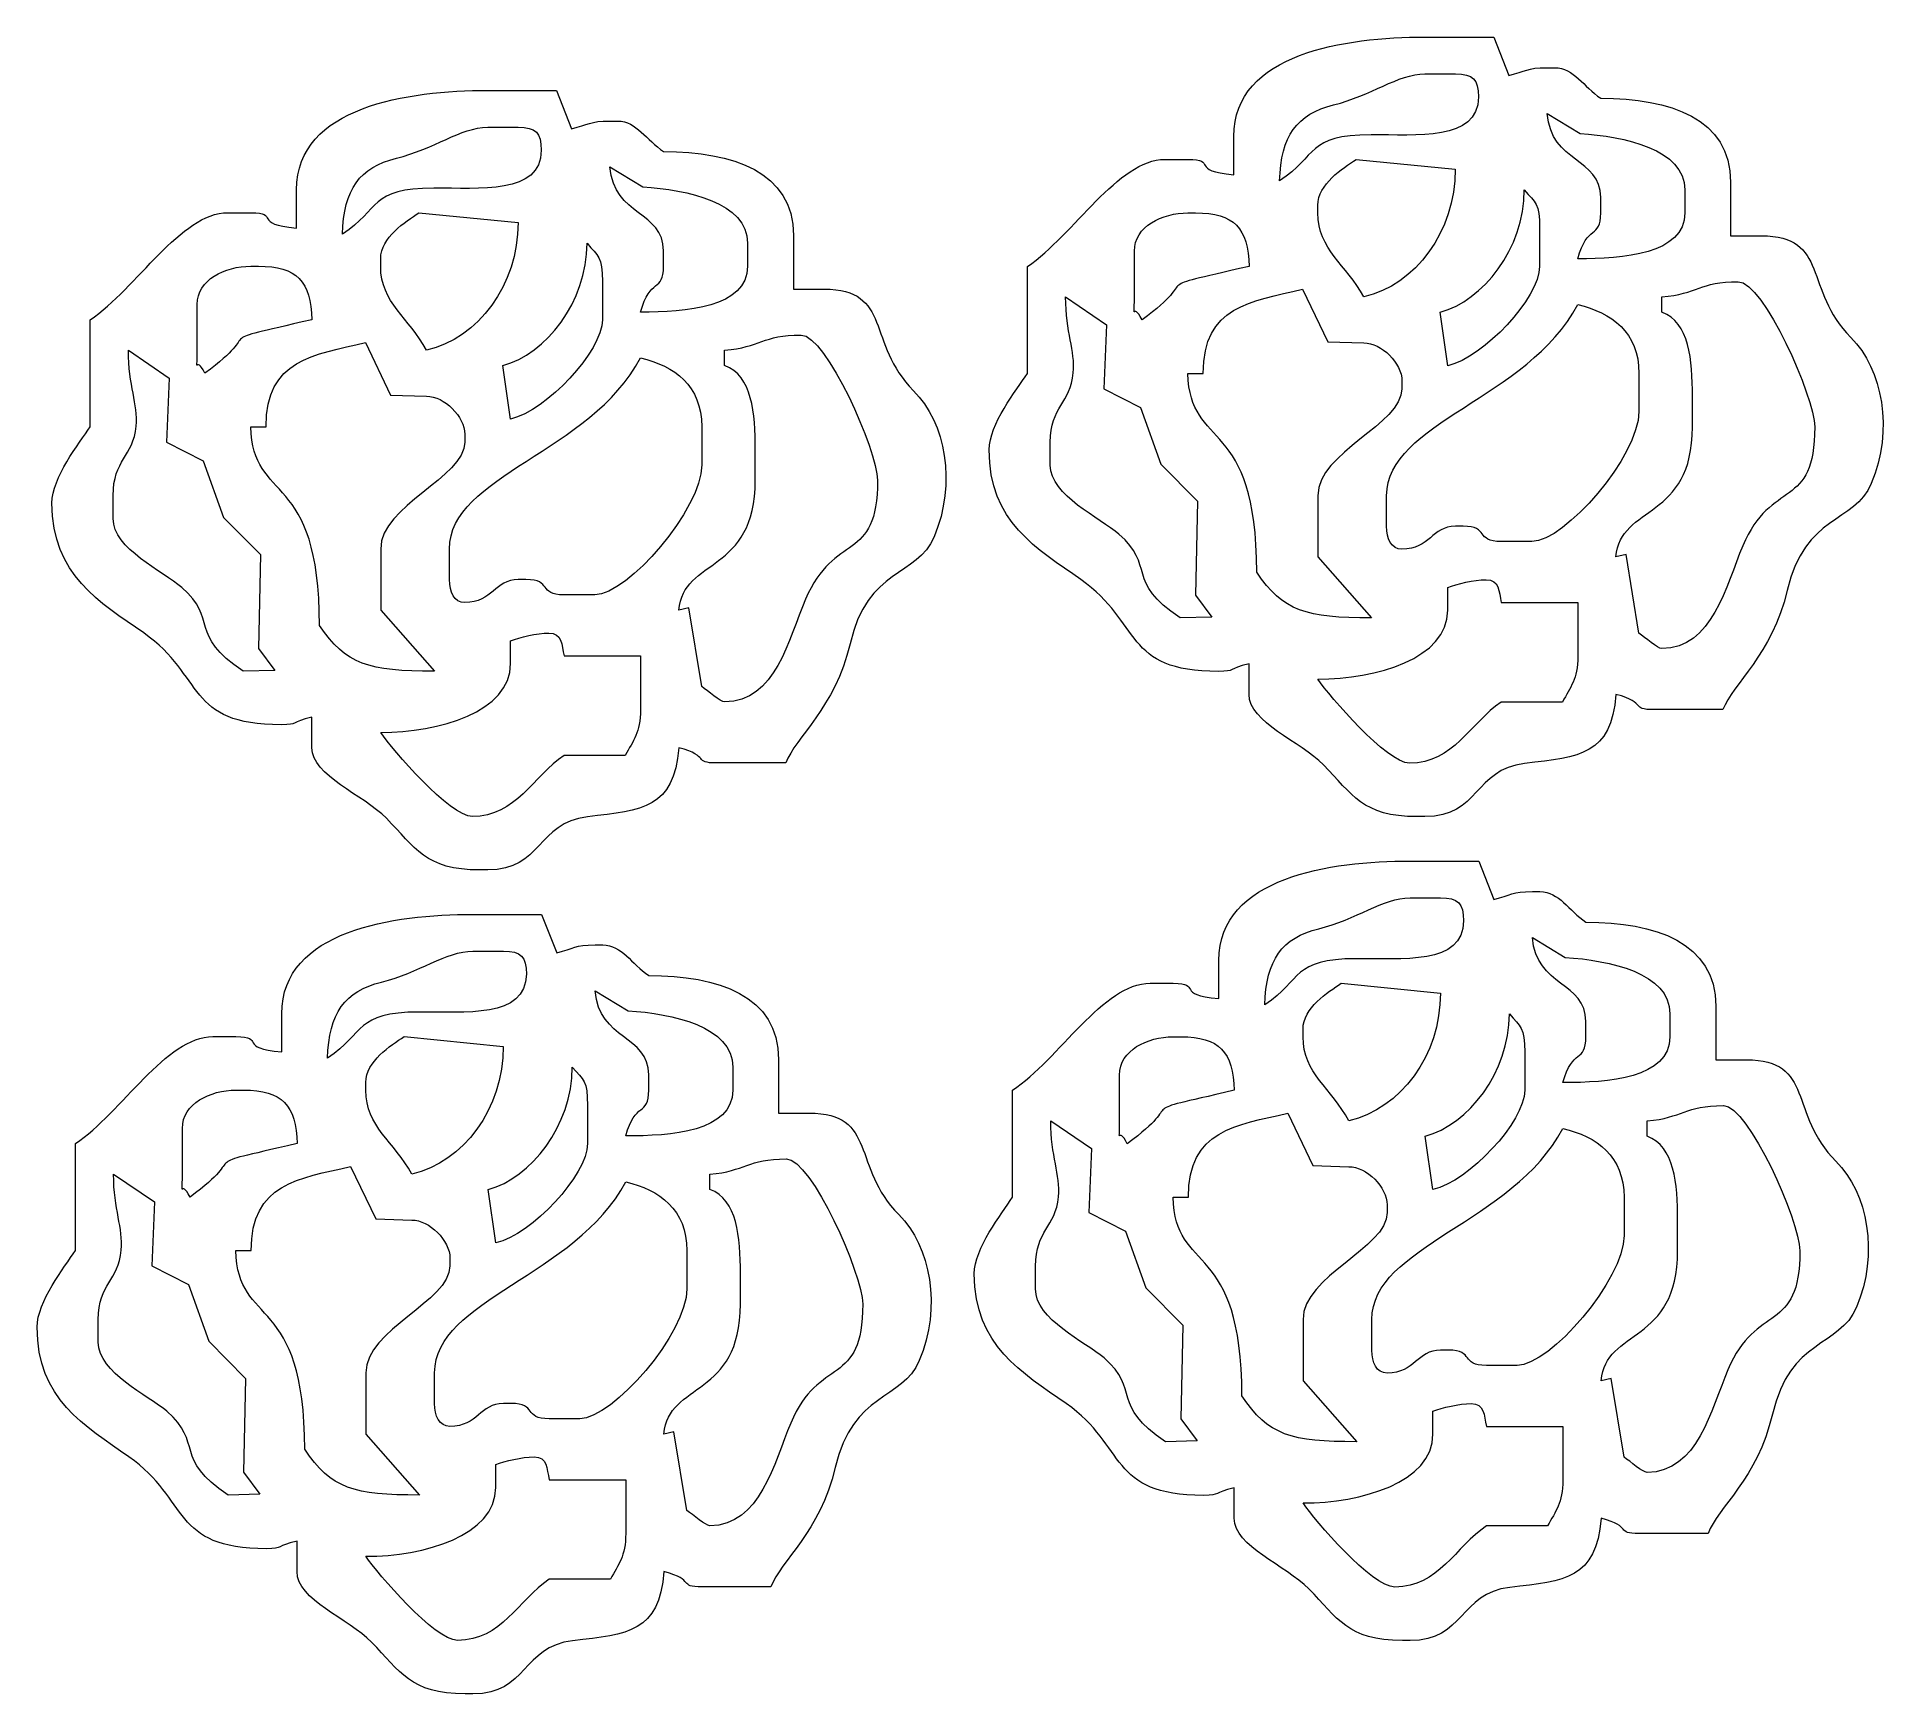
# Model space of a CAD drawing. Header units: millimetres. Extents: x -222 to 192, y -179 to 191.
import ezdxf

# ---------------------------------------------------------------- set-up
doc = ezdxf.new("R2010")
doc.units = ezdxf.units.MM
doc.header["$MEASUREMENT"] = 0
doc.layers.add('Camada 1', color=7, linetype='Continuous')

msp = doc.modelspace()

# ---------------------------------------------------------------- linework, layer by layer
at = {"layer": 'Camada 1', "color": 7, "lineweight": 9}
for points, knots in [([(44.8465, 168.5419), (44.8465, 168.5419), (44.8465, 160.0148), (44.8465, 160.0148), (44.8465, 160.0148), (34.8021, 160.8507), (41.2899, 163.4253), (34.614, 163.4253), (34.614, 163.4253), (34.614, 163.4253), (29.4981, 163.4253), (29.4981, 163.4253), (29.4981, 163.4253), (19.0051, 163.4253), (9.1864, 146.5043), (-1.1988, 139.5498), (-1.1988, 139.5498), (-1.1988, 139.5498), (-1.1988, 115.6747), (-1.1988, 115.6747), (-1.1988, 115.6747), (-3.6956, 111.9456), (-9.7258, 104.2447), (-9.7258, 98.6207), (-9.7258, 98.6207), (-9.7258, 82.5445), (0.9374, 76.5211), (10.7576, 69.6474), (10.7576, 69.6474), (24.4773, 60.0448), (20.0613, 49.1641), (41.4356, 49.1641), (41.4356, 49.1641), (45.342, 49.1641), (43.4185, 49.7422), (48.2575, 50.8695), (48.2575, 50.8695), (48.2575, 50.8695), (48.2575, 44.048), (48.2575, 44.048), (48.2575, 44.048), (48.2575, 37.7781), (59.712, 33.5505), (64.9005, 28.289), (64.9005, 28.289), (71.3028, 21.7967), (73.5227, 16.7619), (85.7757, 16.7619), (85.7757, 16.7619), (85.7757, 16.7619), (87.4808, 16.7619), (87.4808, 16.7619), (87.4808, 16.7619), (99.6575, 16.7619), (98.4528, 27.2844), (109.7299, 28.6207), (109.7299, 28.6207), (122.1861, 30.0961), (128.9853, 30.4654), (130.1155, 44.048), (130.1155, 44.048), (137.3547, 42.1147), (133.0987, 40.6374), (138.6425, 40.6374), (138.6425, 40.6374), (138.6425, 40.6374), (153.9909, 40.6374), (153.9909, 40.6374), (153.9909, 40.6374), (156.102, 46.4689), (164.9896, 52.8699), (168.314, 67.2429), (168.314, 67.2429), (172.2427, 84.2279), (183.3018, 82.1539), (187.0739, 91.118), (187.0739, 91.118), (192.1101, 103.0869), (189.6089, 116.6096), (182.4916, 123.711), (182.4916, 123.711), (171.9101, 134.2689), (177.7493, 146.3718), (162.5178, 146.3718), (162.5178, 146.3718), (162.5178, 146.3718), (155.6964, 146.3718), (155.6964, 146.3718), (155.6964, 146.3718), (155.6964, 146.3718), (155.6964, 158.3093), (155.6964, 158.3093), (155.6964, 158.3093), (155.6964, 172.6078), (142.1076, 177.0689), (126.7046, 177.0689), (126.7046, 177.0689), (122.8856, 179.6261), (120.7132, 183.8904), (116.4726, 183.8904), (116.4726, 183.8904), (116.4726, 183.8904), (114.7671, 183.8904), (114.7671, 183.8904), (114.7671, 183.8904), (110.1611, 183.8904), (110.0649, 183.0758), (106.1798, 182.1574), (106.1798, 182.1574), (106.1798, 182.1574), (102.8292, 190.7119), (102.8292, 190.7119), (102.8292, 190.7119), (102.8292, 190.7119), (87.4808, 190.7119), (87.4808, 190.7119), (87.4808, 190.7119), (69.7602, 190.7119), (44.8465, 187.137), (44.8465, 168.5419)], [0, 0, 0, 0, 0.03333333, 0.03333333, 0.03333333, 0.03333333, 0.06666667, 0.06666667, 0.06666667, 0.06666667, 0.1, 0.1, 0.1, 0.1, 0.13333333, 0.13333333, 0.13333333, 0.13333333, 0.16666667, 0.16666667, 0.16666667, 0.16666667, 0.2, 0.2, 0.2, 0.2, 0.23333333, 0.23333333, 0.23333333, 0.23333333, 0.26666667, 0.26666667, 0.26666667, 0.26666667, 0.3, 0.3, 0.3, 0.3, 0.33333333, 0.33333333, 0.33333333, 0.33333333, 0.36666667, 0.36666667, 0.36666667, 0.36666667, 0.4, 0.4, 0.4, 0.4, 0.43333333, 0.43333333, 0.43333333, 0.43333333, 0.46666667, 0.46666667, 0.46666667, 0.46666667, 0.5, 0.5, 0.5, 0.5, 0.53333333, 0.53333333, 0.53333333, 0.53333333, 0.56666667, 0.56666667, 0.56666667, 0.56666667, 0.6, 0.6, 0.6, 0.6, 0.63333333, 0.63333333, 0.63333333, 0.63333333, 0.66666667, 0.66666667, 0.66666667, 0.66666667, 0.7, 0.7, 0.7, 0.7, 0.73333333, 0.73333333, 0.73333333, 0.73333333, 0.76666667, 0.76666667, 0.76666667, 0.76666667, 0.8, 0.8, 0.8, 0.8, 0.83333333, 0.83333333, 0.83333333, 0.83333333, 0.86666667, 0.86666667, 0.86666667, 0.86666667, 0.9, 0.9, 0.9, 0.9, 0.93333333, 0.93333333, 0.93333333, 0.93333333, 0.96666667, 0.96666667, 0.96666667, 0.96666667, 1, 1, 1, 1]), ([(55.0789, 158.6148), (63.5653, 164.2974), (61.095, 168.8531), (75.4713, 168.9189), (75.4713, 168.9189), (85.4673, 168.9648), (99.4187, 167.3821), (99.4187, 177.3739), (99.4187, 177.3739), (99.4187, 181.3036), (98.2319, 182.4904), (94.3027, 182.4904), (94.3027, 182.4904), (94.3027, 182.4904), (87.4808, 182.4904), (87.4808, 182.4904), (87.4808, 182.4904), (81.4531, 182.4904), (75.5008, 177.6286), (67.1038, 175.5814), (67.1038, 175.5814), (58.9719, 173.5978), (55.3027, 168.6646), (55.0789, 158.6148)], [0, 0, 0, 0, 0.16666667, 0.16666667, 0.16666667, 0.16666667, 0.33333333, 0.33333333, 0.33333333, 0.33333333, 0.5, 0.5, 0.5, 0.5, 0.66666667, 0.66666667, 0.66666667, 0.66666667, 0.83333333, 0.83333333, 0.83333333, 0.83333333, 1, 1, 1, 1]), ([(-164.2334, 156.6416), (-164.2334, 156.6416), (-164.2334, 148.1145), (-164.2334, 148.1145), (-164.2334, 148.1145), (-174.2778, 148.9504), (-167.79, 151.525), (-174.4659, 151.525), (-174.4659, 151.525), (-174.4659, 151.525), (-179.5818, 151.525), (-179.5818, 151.525), (-179.5818, 151.525), (-190.0748, 151.525), (-199.8935, 134.604), (-210.2787, 127.6495), (-210.2787, 127.6495), (-210.2787, 127.6495), (-210.2787, 103.7744), (-210.2787, 103.7744), (-210.2787, 103.7744), (-212.7755, 100.0453), (-218.8057, 92.3444), (-218.8057, 86.7204), (-218.8057, 86.7204), (-218.8057, 70.6442), (-208.1425, 64.6208), (-198.3223, 57.7471), (-198.3223, 57.7471), (-184.6026, 48.1445), (-189.0186, 37.2638), (-167.6443, 37.2638), (-167.6443, 37.2638), (-163.7379, 37.2638), (-165.6614, 37.8419), (-160.8224, 38.9692), (-160.8224, 38.9692), (-160.8224, 38.9692), (-160.8224, 32.1477), (-160.8224, 32.1477), (-160.8224, 32.1477), (-160.8224, 25.8778), (-149.3679, 21.6502), (-144.1794, 16.3887), (-144.1794, 16.3887), (-137.7771, 9.8964), (-135.5572, 4.8616), (-123.3042, 4.8616), (-123.3042, 4.8616), (-123.3042, 4.8616), (-121.5991, 4.8616), (-121.5991, 4.8616), (-121.5991, 4.8616), (-109.4224, 4.8616), (-110.6271, 15.3841), (-99.35, 16.7204), (-99.35, 16.7204), (-86.8938, 18.1958), (-80.0946, 18.5651), (-78.9644, 32.1477), (-78.9644, 32.1477), (-71.7252, 30.2144), (-75.9812, 28.7371), (-70.4374, 28.7371), (-70.4374, 28.7371), (-70.4374, 28.7371), (-55.089, 28.7371), (-55.089, 28.7371), (-55.089, 28.7371), (-52.9779, 34.5686), (-44.0903, 40.9696), (-40.7659, 55.3426), (-40.7659, 55.3426), (-36.8372, 72.3276), (-25.7781, 70.2536), (-22.006, 79.2177), (-22.006, 79.2177), (-16.9698, 91.1866), (-19.471, 104.7093), (-26.5883, 111.8107), (-26.5883, 111.8107), (-37.1698, 122.3686), (-31.3306, 134.4715), (-46.5621, 134.4715), (-46.5621, 134.4715), (-46.5621, 134.4715), (-53.3835, 134.4715), (-53.3835, 134.4715), (-53.3835, 134.4715), (-53.3835, 134.4715), (-53.3835, 146.409), (-53.3835, 146.409), (-53.3835, 146.409), (-53.3835, 160.7075), (-66.9723, 165.1686), (-82.3753, 165.1686), (-82.3753, 165.1686), (-86.1943, 167.7258), (-88.3667, 171.9901), (-92.6073, 171.9901), (-92.6073, 171.9901), (-92.6073, 171.9901), (-94.3128, 171.9901), (-94.3128, 171.9901), (-94.3128, 171.9901), (-98.9188, 171.9901), (-99.015, 171.1755), (-102.9001, 170.2571), (-102.9001, 170.2571), (-102.9001, 170.2571), (-106.2507, 178.8116), (-106.2507, 178.8116), (-106.2507, 178.8116), (-106.2507, 178.8116), (-121.5991, 178.8116), (-121.5991, 178.8116), (-121.5991, 178.8116), (-139.3197, 178.8116), (-164.2334, 175.2367), (-164.2334, 156.6416)], [0, 0, 0, 0, 0.03333333, 0.03333333, 0.03333333, 0.03333333, 0.06666667, 0.06666667, 0.06666667, 0.06666667, 0.1, 0.1, 0.1, 0.1, 0.13333333, 0.13333333, 0.13333333, 0.13333333, 0.16666667, 0.16666667, 0.16666667, 0.16666667, 0.2, 0.2, 0.2, 0.2, 0.23333333, 0.23333333, 0.23333333, 0.23333333, 0.26666667, 0.26666667, 0.26666667, 0.26666667, 0.3, 0.3, 0.3, 0.3, 0.33333333, 0.33333333, 0.33333333, 0.33333333, 0.36666667, 0.36666667, 0.36666667, 0.36666667, 0.4, 0.4, 0.4, 0.4, 0.43333333, 0.43333333, 0.43333333, 0.43333333, 0.46666667, 0.46666667, 0.46666667, 0.46666667, 0.5, 0.5, 0.5, 0.5, 0.53333333, 0.53333333, 0.53333333, 0.53333333, 0.56666667, 0.56666667, 0.56666667, 0.56666667, 0.6, 0.6, 0.6, 0.6, 0.63333333, 0.63333333, 0.63333333, 0.63333333, 0.66666667, 0.66666667, 0.66666667, 0.66666667, 0.7, 0.7, 0.7, 0.7, 0.73333333, 0.73333333, 0.73333333, 0.73333333, 0.76666667, 0.76666667, 0.76666667, 0.76666667, 0.8, 0.8, 0.8, 0.8, 0.83333333, 0.83333333, 0.83333333, 0.83333333, 0.86666667, 0.86666667, 0.86666667, 0.86666667, 0.9, 0.9, 0.9, 0.9, 0.93333333, 0.93333333, 0.93333333, 0.93333333, 0.96666667, 0.96666667, 0.96666667, 0.96666667, 1, 1, 1, 1]), ([(-154.001, 146.7145), (-145.5146, 152.3971), (-147.9849, 156.9528), (-133.6086, 157.0186), (-133.6086, 157.0186), (-123.6126, 157.0645), (-109.6612, 155.4818), (-109.6612, 165.4736), (-109.6612, 165.4736), (-109.6612, 169.4033), (-110.848, 170.5901), (-114.7772, 170.5901), (-114.7772, 170.5901), (-114.7772, 170.5901), (-121.5991, 170.5901), (-121.5991, 170.5901), (-121.5991, 170.5901), (-127.6268, 170.5901), (-133.5791, 165.7283), (-141.9761, 163.6811), (-141.9761, 163.6811), (-150.108, 161.6975), (-153.7772, 156.7643), (-154.001, 146.7145)], [0, 0, 0, 0, 0.16666667, 0.16666667, 0.16666667, 0.16666667, 0.33333333, 0.33333333, 0.33333333, 0.33333333, 0.5, 0.5, 0.5, 0.5, 0.66666667, 0.66666667, 0.66666667, 0.66666667, 0.83333333, 0.83333333, 0.83333333, 0.83333333, 1, 1, 1, 1]), ([(126.7046, 154.8983), (126.7046, 154.8983), (126.7046, 151.4878), (126.7046, 151.4878), (126.7046, 151.4878), (126.7046, 145.561), (123.6808, 149.0915), (121.5886, 141.2553), (121.5886, 141.2553), (131.5836, 141.2553), (145.4639, 142.1936), (145.4639, 151.4878), (145.4639, 151.4878), (145.4639, 151.4878), (145.4639, 156.6038), (145.4639, 156.6038), (145.4639, 156.6038), (145.4639, 165.8003), (131.9481, 168.5419), (122.0986, 169.2012), (122.0986, 169.2012), (122.0986, 169.2012), (114.7671, 173.6578), (114.7671, 173.6578), (114.7671, 173.6578), (115.6948, 162.5088), (126.7046, 163.8778), (126.7046, 154.8983)], [0, 0, 0, 0, 0.14285714, 0.14285714, 0.14285714, 0.14285714, 0.28571429, 0.28571429, 0.28571429, 0.28571429, 0.42857143, 0.42857143, 0.42857143, 0.42857143, 0.57142857, 0.57142857, 0.57142857, 0.57142857, 0.71428571, 0.71428571, 0.71428571, 0.71428571, 0.85714286, 0.85714286, 0.85714286, 0.85714286, 1, 1, 1, 1]), ([(-82.3753, 142.998), (-82.3753, 142.998), (-82.3753, 139.5875), (-82.3753, 139.5875), (-82.3753, 139.5875), (-82.3753, 133.6607), (-85.3991, 137.1912), (-87.4913, 129.355), (-87.4913, 129.355), (-77.4963, 129.355), (-63.616, 130.2933), (-63.616, 139.5875), (-63.616, 139.5875), (-63.616, 139.5875), (-63.616, 144.7035), (-63.616, 144.7035), (-63.616, 144.7035), (-63.616, 153.9), (-77.1318, 156.6416), (-86.9813, 157.3009), (-86.9813, 157.3009), (-86.9813, 157.3009), (-94.3128, 161.7575), (-94.3128, 161.7575), (-94.3128, 161.7575), (-93.3851, 150.6085), (-82.3753, 151.9775), (-82.3753, 142.998)], [0, 0, 0, 0, 0.14285714, 0.14285714, 0.14285714, 0.14285714, 0.28571429, 0.28571429, 0.28571429, 0.28571429, 0.42857143, 0.42857143, 0.42857143, 0.42857143, 0.57142857, 0.57142857, 0.57142857, 0.57142857, 0.71428571, 0.71428571, 0.71428571, 0.71428571, 0.85714286, 0.85714286, 0.85714286, 0.85714286, 1, 1, 1, 1]), ([(63.6059, 153.1932), (63.6059, 153.1932), (63.6059, 151.4878), (63.6059, 151.4878), (63.6059, 151.4878), (63.6059, 143.2866), (69.983, 140.0139), (73.8379, 132.7283), (73.8379, 132.7283), (85.3547, 135.4117), (94.3027, 147.2995), (94.2549, 161.2538), (94.2549, 161.2538), (94.2549, 161.2538), (72.1324, 163.4253), (72.1324, 163.4253), (72.1324, 163.4253), (69.1579, 161.4337), (63.6059, 157.9066), (63.6059, 153.1932)], [0, 0, 0, 0, 0.2, 0.2, 0.2, 0.2, 0.4, 0.4, 0.4, 0.4, 0.6, 0.6, 0.6, 0.6, 0.8, 0.8, 0.8, 0.8, 1, 1, 1, 1]), ([(90.8918, 129.3177), (90.8918, 129.3177), (92.5973, 117.3797), (92.5973, 117.3797), (92.5973, 117.3797), (100.6224, 119.2496), (113.0616, 132.534), (113.0616, 139.5498), (113.0616, 139.5498), (113.0616, 139.5498), (113.0616, 148.0768), (113.0616, 148.0768), (113.0616, 148.0768), (113.0616, 153.641), (112.1799, 153.6942), (109.6511, 156.6038), (109.6511, 156.6038), (109.6511, 143.5268), (100.4213, 131.8624), (90.8918, 129.3177)], [0, 0, 0, 0, 0.2, 0.2, 0.2, 0.2, 0.4, 0.4, 0.4, 0.4, 0.6, 0.6, 0.6, 0.6, 0.8, 0.8, 0.8, 0.8, 1, 1, 1, 1]), ([(-145.474, 141.2929), (-145.474, 141.2929), (-145.474, 139.5875), (-145.474, 139.5875), (-145.474, 139.5875), (-145.474, 131.3863), (-139.0969, 128.1136), (-135.242, 120.828), (-135.242, 120.828), (-123.7252, 123.5114), (-114.7772, 135.3992), (-114.825, 149.3535), (-114.825, 149.3535), (-114.825, 149.3535), (-136.9475, 151.525), (-136.9475, 151.525), (-136.9475, 151.525), (-139.922, 149.5334), (-145.474, 146.0063), (-145.474, 141.2929)], [0, 0, 0, 0, 0.2, 0.2, 0.2, 0.2, 0.4, 0.4, 0.4, 0.4, 0.6, 0.6, 0.6, 0.6, 0.8, 0.8, 0.8, 0.8, 1, 1, 1, 1]), ([(22.6766, 142.9608), (22.6766, 142.9608), (22.6766, 132.7283), (22.6766, 132.7283), (22.6766, 132.7283), (22.6766, 126.2079), (22.153, 132.1075), (24.382, 127.6122), (24.382, 127.6122), (38.5886, 138.0212), (24.062, 133.9131), (48.2575, 139.5498), (48.2575, 139.5498), (48.0675, 148.071), (44.9335, 151.4878), (36.3195, 151.4878), (36.3195, 151.4878), (36.3195, 151.4878), (34.614, 151.4878), (34.614, 151.4878), (34.614, 151.4878), (28.8672, 151.4878), (22.6766, 148.4742), (22.6766, 142.9608)], [0, 0, 0, 0, 0.16666667, 0.16666667, 0.16666667, 0.16666667, 0.33333333, 0.33333333, 0.33333333, 0.33333333, 0.5, 0.5, 0.5, 0.5, 0.66666667, 0.66666667, 0.66666667, 0.66666667, 0.83333333, 0.83333333, 0.83333333, 0.83333333, 1, 1, 1, 1]), ([(-118.1881, 117.4174), (-118.1881, 117.4174), (-116.4826, 105.4794), (-116.4826, 105.4794), (-116.4826, 105.4794), (-108.4575, 107.3493), (-96.0183, 120.6337), (-96.0183, 127.6495), (-96.0183, 127.6495), (-96.0183, 127.6495), (-96.0183, 136.1765), (-96.0183, 136.1765), (-96.0183, 136.1765), (-96.0183, 141.7407), (-96.9, 141.7939), (-99.4288, 144.7035), (-99.4288, 144.7035), (-99.4288, 131.6265), (-108.6586, 119.9621), (-118.1881, 117.4174)], [0, 0, 0, 0, 0.2, 0.2, 0.2, 0.2, 0.4, 0.4, 0.4, 0.4, 0.6, 0.6, 0.6, 0.6, 0.8, 0.8, 0.8, 0.8, 1, 1, 1, 1]), ([(-186.4033, 131.0605), (-186.4033, 131.0605), (-186.4033, 120.828), (-186.4033, 120.828), (-186.4033, 120.828), (-186.4033, 114.3076), (-186.9269, 120.2072), (-184.6979, 115.7119), (-184.6979, 115.7119), (-170.4913, 126.1209), (-185.0179, 122.0128), (-160.8224, 127.6495), (-160.8224, 127.6495), (-161.0124, 136.1707), (-164.1464, 139.5875), (-172.7604, 139.5875), (-172.7604, 139.5875), (-172.7604, 139.5875), (-174.4659, 139.5875), (-174.4659, 139.5875), (-174.4659, 139.5875), (-180.2127, 139.5875), (-186.4033, 136.5739), (-186.4033, 131.0605)], [0, 0, 0, 0, 0.16666667, 0.16666667, 0.16666667, 0.16666667, 0.33333333, 0.33333333, 0.33333333, 0.33333333, 0.5, 0.5, 0.5, 0.5, 0.66666667, 0.66666667, 0.66666667, 0.66666667, 0.83333333, 0.83333333, 0.83333333, 0.83333333, 1, 1, 1, 1]), ([(3.9172, 100.3261), (3.9172, 100.3261), (3.9172, 95.2096), (3.9172, 95.2096), (3.9172, 95.2096), (3.9172, 88.4021), (15.0686, 83.391), (19.2163, 79.8118), (19.2163, 79.8118), (27.4779, 72.6828), (20.5737, 69.3622), (32.909, 61.102), (32.909, 61.102), (32.909, 61.102), (39.9775, 61.307), (39.9775, 61.307), (39.9775, 61.307), (39.9775, 61.307), (36.3195, 66.2181), (36.3195, 66.2181), (36.3195, 66.2181), (36.3195, 66.2181), (36.7899, 87.1356), (36.7899, 87.1356), (36.7899, 87.1356), (36.7899, 87.1356), (28.5496, 95.446), (28.5496, 95.446), (28.5496, 95.446), (28.5496, 95.446), (24.0214, 108.0889), (24.0214, 108.0889), (24.0214, 108.0889), (24.0214, 108.0889), (15.8551, 112.2637), (15.8551, 112.2637), (15.8551, 112.2637), (15.8551, 112.2637), (16.4289, 126.5362), (16.4289, 126.5362), (16.4289, 126.5362), (16.4289, 126.5362), (7.3281, 132.7283), (7.3281, 132.7283), (7.3281, 132.7283), (7.3281, 124.7673), (9.5001, 120.7917), (9.0496, 115.7878), (9.0496, 115.7878), (8.4332, 108.9426), (3.9172, 108.3465), (3.9172, 100.3261)], [0, 0, 0, 0, 0.07692308, 0.07692308, 0.07692308, 0.07692308, 0.15384615, 0.15384615, 0.15384615, 0.15384615, 0.23076923, 0.23076923, 0.23076923, 0.23076923, 0.30769231, 0.30769231, 0.30769231, 0.30769231, 0.38461538, 0.38461538, 0.38461538, 0.38461538, 0.46153846, 0.46153846, 0.46153846, 0.46153846, 0.53846154, 0.53846154, 0.53846154, 0.53846154, 0.61538462, 0.61538462, 0.61538462, 0.61538462, 0.69230769, 0.69230769, 0.69230769, 0.69230769, 0.76923077, 0.76923077, 0.76923077, 0.76923077, 0.84615385, 0.84615385, 0.84615385, 0.84615385, 0.92307692, 0.92307692, 0.92307692, 0.92307692, 1, 1, 1, 1]), ([(38.025, 115.6747), (38.025, 115.6747), (34.614, 115.6747), (34.614, 115.6747), (34.614, 115.6747), (35.0003, 98.3456), (49.9625, 106.2978), (49.9625, 71.3341), (49.9625, 71.3341), (55.8485, 62.544), (60.9597, 61.102), (75.5811, 61.132), (75.5811, 61.132), (75.5811, 61.132), (63.6059, 74.7451), (63.6059, 74.7451), (63.6059, 74.7451), (63.6059, 74.7451), (63.6059, 88.3881), (63.6059, 88.3881), (63.6059, 88.3881), (63.6059, 98.1585), (82.3648, 104.2553), (82.3648, 112.2637), (82.3648, 112.2637), (82.3648, 112.2637), (82.3648, 113.9692), (82.3648, 113.9692), (82.3648, 113.9692), (82.3648, 117.9457), (77.8144, 122.4962), (73.8379, 122.4962), (73.8379, 122.4962), (73.8379, 122.4962), (65.8257, 122.7413), (65.8257, 122.7413), (65.8257, 122.7413), (65.8257, 122.7413), (60.1949, 134.4338), (60.1949, 134.4338), (60.1949, 134.4338), (48.7157, 131.7594), (38.025, 130.7443), (38.025, 115.6747)], [0, 0, 0, 0, 0.09090909, 0.09090909, 0.09090909, 0.09090909, 0.18181818, 0.18181818, 0.18181818, 0.18181818, 0.27272727, 0.27272727, 0.27272727, 0.27272727, 0.36363636, 0.36363636, 0.36363636, 0.36363636, 0.45454545, 0.45454545, 0.45454545, 0.45454545, 0.54545455, 0.54545455, 0.54545455, 0.54545455, 0.63636364, 0.63636364, 0.63636364, 0.63636364, 0.72727273, 0.72727273, 0.72727273, 0.72727273, 0.81818182, 0.81818182, 0.81818182, 0.81818182, 0.90909091, 0.90909091, 0.90909091, 0.90909091, 1, 1, 1, 1]), ([(140.348, 132.7283), (140.348, 132.7283), (140.348, 129.3177), (140.348, 129.3177), (140.348, 129.3177), (146.4922, 127.0935), (147.1694, 118.6661), (147.1694, 110.5581), (147.1694, 110.5581), (147.1694, 110.5581), (147.1694, 103.7366), (147.1694, 103.7366), (147.1694, 103.7366), (147.1694, 82.835), (131.0901, 86.4583), (130.1155, 74.7451), (130.1155, 74.7451), (130.1155, 74.7451), (132.3527, 75.2294), (132.3527, 75.2294), (132.3527, 75.2294), (132.3527, 75.2294), (135.2316, 57.6911), (135.2316, 57.6911), (135.2316, 57.6911), (136.6049, 56.7368), (139.4421, 54.2805), (140.348, 54.2805), (140.348, 54.2805), (151.615, 54.2805), (154.6663, 68.3518), (158.3832, 77.1743), (158.3832, 77.1743), (164.744, 92.2729), (174.4553, 84.9994), (174.4553, 103.7366), (174.4553, 103.7366), (174.4553, 110.2956), (162.9732, 136.1392), (157.4014, 136.1392), (157.4014, 136.1392), (148.7811, 136.1392), (148.3427, 133.3939), (140.348, 132.7283)], [0, 0, 0, 0, 0.09090909, 0.09090909, 0.09090909, 0.09090909, 0.18181818, 0.18181818, 0.18181818, 0.18181818, 0.27272727, 0.27272727, 0.27272727, 0.27272727, 0.36363636, 0.36363636, 0.36363636, 0.36363636, 0.45454545, 0.45454545, 0.45454545, 0.45454545, 0.54545455, 0.54545455, 0.54545455, 0.54545455, 0.63636364, 0.63636364, 0.63636364, 0.63636364, 0.72727273, 0.72727273, 0.72727273, 0.72727273, 0.81818182, 0.81818182, 0.81818182, 0.81818182, 0.90909091, 0.90909091, 0.90909091, 0.90909091, 1, 1, 1, 1]), ([(78.9543, 88.3881), (78.9543, 88.3881), (78.9543, 81.5666), (78.9543, 81.5666), (78.9543, 81.5666), (78.9543, 78.7754), (79.9753, 76.4505), (82.3648, 76.4505), (82.3648, 76.4505), (88.6516, 76.4505), (89.034, 81.5666), (94.3027, 81.5666), (94.3027, 81.5666), (94.3027, 81.5666), (96.0077, 81.5666), (96.0077, 81.5666), (96.0077, 81.5666), (101.9324, 81.5666), (98.6104, 78.1561), (104.5347, 78.1561), (104.5347, 78.1561), (104.5347, 78.1561), (111.3561, 78.1561), (111.3561, 78.1561), (111.3561, 78.1561), (118.7143, 78.1561), (135.2316, 97.2511), (135.2316, 107.1477), (135.2316, 107.1477), (135.2316, 107.1477), (135.2316, 115.6747), (135.2316, 115.6747), (135.2316, 115.6747), (135.2316, 124.848), (129.1245, 129.2674), (121.5886, 131.0232), (121.5886, 131.0232), (110.4251, 109.9249), (78.9543, 104.8041), (78.9543, 88.3881)], [0, 0, 0, 0, 0.1, 0.1, 0.1, 0.1, 0.2, 0.2, 0.2, 0.2, 0.3, 0.3, 0.3, 0.3, 0.4, 0.4, 0.4, 0.4, 0.5, 0.5, 0.5, 0.5, 0.6, 0.6, 0.6, 0.6, 0.7, 0.7, 0.7, 0.7, 0.8, 0.8, 0.8, 0.8, 0.9, 0.9, 0.9, 0.9, 1, 1, 1, 1]), ([(-205.1627, 88.4258), (-205.1627, 88.4258), (-205.1627, 83.3093), (-205.1627, 83.3093), (-205.1627, 83.3093), (-205.1627, 76.5018), (-194.0113, 71.4907), (-189.8636, 67.9115), (-189.8636, 67.9115), (-181.602, 60.7825), (-188.5062, 57.4619), (-176.1709, 49.2017), (-176.1709, 49.2017), (-176.1709, 49.2017), (-169.1024, 49.4067), (-169.1024, 49.4067), (-169.1024, 49.4067), (-169.1024, 49.4067), (-172.7604, 54.3178), (-172.7604, 54.3178), (-172.7604, 54.3178), (-172.7604, 54.3178), (-172.29, 75.2353), (-172.29, 75.2353), (-172.29, 75.2353), (-172.29, 75.2353), (-180.5303, 83.5457), (-180.5303, 83.5457), (-180.5303, 83.5457), (-180.5303, 83.5457), (-185.0585, 96.1886), (-185.0585, 96.1886), (-185.0585, 96.1886), (-185.0585, 96.1886), (-193.2248, 100.3634), (-193.2248, 100.3634), (-193.2248, 100.3634), (-193.2248, 100.3634), (-192.651, 114.6359), (-192.651, 114.6359), (-192.651, 114.6359), (-192.651, 114.6359), (-201.7518, 120.828), (-201.7518, 120.828), (-201.7518, 120.828), (-201.7518, 112.867), (-199.5798, 108.8914), (-200.0303, 103.8875), (-200.0303, 103.8875), (-200.6467, 97.0423), (-205.1627, 96.4462), (-205.1627, 88.4258)], [0, 0, 0, 0, 0.07692308, 0.07692308, 0.07692308, 0.07692308, 0.15384615, 0.15384615, 0.15384615, 0.15384615, 0.23076923, 0.23076923, 0.23076923, 0.23076923, 0.30769231, 0.30769231, 0.30769231, 0.30769231, 0.38461538, 0.38461538, 0.38461538, 0.38461538, 0.46153846, 0.46153846, 0.46153846, 0.46153846, 0.53846154, 0.53846154, 0.53846154, 0.53846154, 0.61538462, 0.61538462, 0.61538462, 0.61538462, 0.69230769, 0.69230769, 0.69230769, 0.69230769, 0.76923077, 0.76923077, 0.76923077, 0.76923077, 0.84615385, 0.84615385, 0.84615385, 0.84615385, 0.92307692, 0.92307692, 0.92307692, 0.92307692, 1, 1, 1, 1]), ([(-171.0549, 103.7744), (-171.0549, 103.7744), (-174.4659, 103.7744), (-174.4659, 103.7744), (-174.4659, 103.7744), (-174.0796, 86.4453), (-159.1174, 94.3975), (-159.1174, 59.4338), (-159.1174, 59.4338), (-153.2314, 50.6437), (-148.1202, 49.2017), (-133.4988, 49.2317), (-133.4988, 49.2317), (-133.4988, 49.2317), (-145.474, 62.8448), (-145.474, 62.8448), (-145.474, 62.8448), (-145.474, 62.8448), (-145.474, 76.4878), (-145.474, 76.4878), (-145.474, 76.4878), (-145.474, 86.2582), (-126.7151, 92.355), (-126.7151, 100.3634), (-126.7151, 100.3634), (-126.7151, 100.3634), (-126.7151, 102.0689), (-126.7151, 102.0689), (-126.7151, 102.0689), (-126.7151, 106.0454), (-131.2655, 110.5959), (-135.242, 110.5959), (-135.242, 110.5959), (-135.242, 110.5959), (-143.2542, 110.841), (-143.2542, 110.841), (-143.2542, 110.841), (-143.2542, 110.841), (-148.885, 122.5335), (-148.885, 122.5335), (-148.885, 122.5335), (-160.3642, 119.8591), (-171.0549, 118.844), (-171.0549, 103.7744)], [0, 0, 0, 0, 0.09090909, 0.09090909, 0.09090909, 0.09090909, 0.18181818, 0.18181818, 0.18181818, 0.18181818, 0.27272727, 0.27272727, 0.27272727, 0.27272727, 0.36363636, 0.36363636, 0.36363636, 0.36363636, 0.45454545, 0.45454545, 0.45454545, 0.45454545, 0.54545455, 0.54545455, 0.54545455, 0.54545455, 0.63636364, 0.63636364, 0.63636364, 0.63636364, 0.72727273, 0.72727273, 0.72727273, 0.72727273, 0.81818182, 0.81818182, 0.81818182, 0.81818182, 0.90909091, 0.90909091, 0.90909091, 0.90909091, 1, 1, 1, 1]), ([(-68.7319, 120.828), (-68.7319, 120.828), (-68.7319, 117.4174), (-68.7319, 117.4174), (-68.7319, 117.4174), (-62.5877, 115.1932), (-61.9105, 106.7658), (-61.9105, 98.6578), (-61.9105, 98.6578), (-61.9105, 98.6578), (-61.9105, 91.8363), (-61.9105, 91.8363), (-61.9105, 91.8363), (-61.9105, 70.9347), (-77.9898, 74.558), (-78.9644, 62.8448), (-78.9644, 62.8448), (-78.9644, 62.8448), (-76.7272, 63.3291), (-76.7272, 63.3291), (-76.7272, 63.3291), (-76.7272, 63.3291), (-73.8483, 45.7908), (-73.8483, 45.7908), (-73.8483, 45.7908), (-72.475, 44.8365), (-69.6378, 42.3802), (-68.7319, 42.3802), (-68.7319, 42.3802), (-57.4649, 42.3802), (-54.4136, 56.4515), (-50.6967, 65.274), (-50.6967, 65.274), (-44.3359, 80.3726), (-34.6246, 73.0991), (-34.6246, 91.8363), (-34.6246, 91.8363), (-34.6246, 98.3953), (-46.1067, 124.2389), (-51.6785, 124.2389), (-51.6785, 124.2389), (-60.2988, 124.2389), (-60.7372, 121.4936), (-68.7319, 120.828)], [0, 0, 0, 0, 0.09090909, 0.09090909, 0.09090909, 0.09090909, 0.18181818, 0.18181818, 0.18181818, 0.18181818, 0.27272727, 0.27272727, 0.27272727, 0.27272727, 0.36363636, 0.36363636, 0.36363636, 0.36363636, 0.45454545, 0.45454545, 0.45454545, 0.45454545, 0.54545455, 0.54545455, 0.54545455, 0.54545455, 0.63636364, 0.63636364, 0.63636364, 0.63636364, 0.72727273, 0.72727273, 0.72727273, 0.72727273, 0.81818182, 0.81818182, 0.81818182, 0.81818182, 0.90909091, 0.90909091, 0.90909091, 0.90909091, 1, 1, 1, 1]), ([(-130.1256, 76.4878), (-130.1256, 76.4878), (-130.1256, 69.6663), (-130.1256, 69.6663), (-130.1256, 69.6663), (-130.1256, 66.8751), (-129.1046, 64.5502), (-126.7151, 64.5502), (-126.7151, 64.5502), (-120.4283, 64.5502), (-120.0459, 69.6663), (-114.7772, 69.6663), (-114.7772, 69.6663), (-114.7772, 69.6663), (-113.0722, 69.6663), (-113.0722, 69.6663), (-113.0722, 69.6663), (-107.1475, 69.6663), (-110.4695, 66.2558), (-104.5452, 66.2558), (-104.5452, 66.2558), (-104.5452, 66.2558), (-97.7238, 66.2558), (-97.7238, 66.2558), (-97.7238, 66.2558), (-90.3656, 66.2558), (-73.8483, 85.3508), (-73.8483, 95.2474), (-73.8483, 95.2474), (-73.8483, 95.2474), (-73.8483, 103.7744), (-73.8483, 103.7744), (-73.8483, 103.7744), (-73.8483, 112.9477), (-79.9554, 117.3671), (-87.4913, 119.1229), (-87.4913, 119.1229), (-98.6548, 98.0246), (-130.1256, 92.9038), (-130.1256, 76.4878)], [0, 0, 0, 0, 0.1, 0.1, 0.1, 0.1, 0.2, 0.2, 0.2, 0.2, 0.3, 0.3, 0.3, 0.3, 0.4, 0.4, 0.4, 0.4, 0.5, 0.5, 0.5, 0.5, 0.6, 0.6, 0.6, 0.6, 0.7, 0.7, 0.7, 0.7, 0.8, 0.8, 0.8, 0.8, 0.9, 0.9, 0.9, 0.9, 1, 1, 1, 1]), ([(92.5973, 67.9235), (92.5973, 67.9235), (92.5973, 62.8075), (92.5973, 62.8075), (92.5973, 62.8075), (92.5973, 52.0152), (76.5416, 47.459), (63.6059, 47.459), (63.6059, 47.459), (66.1999, 43.5849), (79.0268, 28.6995), (84.0703, 28.6995), (84.0703, 28.6995), (93.8561, 28.6995), (97.6059, 37.7026), (104.5347, 42.3425), (104.5347, 42.3425), (104.5347, 42.3425), (118.1777, 42.3425), (118.1777, 42.3425), (118.1777, 42.3425), (119.9508, 45.6931), (121.5886, 47.3715), (121.5886, 52.575), (121.5886, 52.575), (121.5886, 52.575), (121.5886, 64.5126), (121.5886, 64.5126), (121.5886, 64.5126), (121.5886, 64.5126), (104.5347, 64.5126), (104.5347, 64.5126), (104.5347, 64.5126), (103.9222, 67.0718), (104.1601, 69.629), (101.1241, 69.629), (101.1241, 69.629), (98.4373, 69.629), (94.6614, 68.725), (92.5973, 67.9235)], [0, 0, 0, 0, 0.1, 0.1, 0.1, 0.1, 0.2, 0.2, 0.2, 0.2, 0.3, 0.3, 0.3, 0.3, 0.4, 0.4, 0.4, 0.4, 0.5, 0.5, 0.5, 0.5, 0.6, 0.6, 0.6, 0.6, 0.7, 0.7, 0.7, 0.7, 0.8, 0.8, 0.8, 0.8, 0.9, 0.9, 0.9, 0.9, 1, 1, 1, 1]), ([(-116.4826, 56.0232), (-116.4826, 56.0232), (-116.4826, 50.9072), (-116.4826, 50.9072), (-116.4826, 50.9072), (-116.4826, 40.1149), (-132.5383, 35.5587), (-145.474, 35.5587), (-145.474, 35.5587), (-142.88, 31.6846), (-130.0531, 16.7992), (-125.0096, 16.7992), (-125.0096, 16.7992), (-115.2238, 16.7992), (-111.474, 25.8023), (-104.5452, 30.4422), (-104.5452, 30.4422), (-104.5452, 30.4422), (-90.9022, 30.4422), (-90.9022, 30.4422), (-90.9022, 30.4422), (-89.1291, 33.7928), (-87.4913, 35.4712), (-87.4913, 40.6747), (-87.4913, 40.6747), (-87.4913, 40.6747), (-87.4913, 52.6123), (-87.4913, 52.6123), (-87.4913, 52.6123), (-87.4913, 52.6123), (-104.5452, 52.6123), (-104.5452, 52.6123), (-104.5452, 52.6123), (-105.1577, 55.1715), (-104.9198, 57.7287), (-107.9558, 57.7287), (-107.9558, 57.7287), (-110.6426, 57.7287), (-114.4185, 56.8247), (-116.4826, 56.0232)], [0, 0, 0, 0, 0.1, 0.1, 0.1, 0.1, 0.2, 0.2, 0.2, 0.2, 0.3, 0.3, 0.3, 0.3, 0.4, 0.4, 0.4, 0.4, 0.5, 0.5, 0.5, 0.5, 0.6, 0.6, 0.6, 0.6, 0.7, 0.7, 0.7, 0.7, 0.8, 0.8, 0.8, 0.8, 0.9, 0.9, 0.9, 0.9, 1, 1, 1, 1]), ([(41.5372, -15.3083), (41.5372, -15.3083), (41.5372, -23.8354), (41.5372, -23.8354), (41.5372, -23.8354), (31.4928, -22.9995), (37.9806, -20.4249), (31.3047, -20.4249), (31.3047, -20.4249), (31.3047, -20.4249), (26.1888, -20.4249), (26.1888, -20.4249), (26.1888, -20.4249), (15.6958, -20.4249), (5.8771, -37.3459), (-4.5081, -44.3004), (-4.5081, -44.3004), (-4.5081, -44.3004), (-4.5081, -68.1755), (-4.5081, -68.1755), (-4.5081, -68.1755), (-7.0049, -71.9046), (-13.0351, -79.6055), (-13.0351, -85.2295), (-13.0351, -85.2295), (-13.0351, -101.3057), (-2.3719, -107.3291), (7.4483, -114.2028), (7.4483, -114.2028), (21.168, -123.8054), (16.752, -134.6861), (38.1263, -134.6861), (38.1263, -134.6861), (42.0327, -134.6861), (40.1092, -134.108), (44.9482, -132.9807), (44.9482, -132.9807), (44.9482, -132.9807), (44.9482, -139.8022), (44.9482, -139.8022), (44.9482, -139.8022), (44.9482, -146.0721), (56.4027, -150.2997), (61.5912, -155.5612), (61.5912, -155.5612), (67.9935, -162.0535), (70.2134, -167.0883), (82.4664, -167.0883), (82.4664, -167.0883), (82.4664, -167.0883), (84.1715, -167.0883), (84.1715, -167.0883), (84.1715, -167.0883), (96.3482, -167.0883), (95.1435, -156.5658), (106.4206, -155.2295), (106.4206, -155.2295), (118.8768, -153.7541), (125.676, -153.3848), (126.8062, -139.8022), (126.8062, -139.8022), (134.0454, -141.7355), (129.7894, -143.2128), (135.3332, -143.2128), (135.3332, -143.2128), (135.3332, -143.2128), (150.6816, -143.2128), (150.6816, -143.2128), (150.6816, -143.2128), (152.7927, -137.3813), (161.6803, -130.9803), (165.0047, -116.6073), (165.0047, -116.6073), (168.9334, -99.6223), (179.9925, -101.6963), (183.7646, -92.7322), (183.7646, -92.7322), (188.8008, -80.7633), (186.2996, -67.2406), (179.1823, -60.1392), (179.1823, -60.1392), (168.6008, -49.5813), (174.44, -37.4784), (159.2085, -37.4784), (159.2085, -37.4784), (159.2085, -37.4784), (152.3871, -37.4784), (152.3871, -37.4784), (152.3871, -37.4784), (152.3871, -37.4784), (152.3871, -25.5409), (152.3871, -25.5409), (152.3871, -25.5409), (152.3871, -11.2424), (138.7983, -6.7813), (123.3953, -6.7813), (123.3953, -6.7813), (119.5763, -4.2241), (117.4039, 0.0402), (113.1633, 0.0402), (113.1633, 0.0402), (113.1633, 0.0402), (111.4578, 0.0402), (111.4578, 0.0402), (111.4578, 0.0402), (106.8518, 0.0402), (106.7556, -0.7744), (102.8705, -1.6928), (102.8705, -1.6928), (102.8705, -1.6928), (99.5199, 6.8617), (99.5199, 6.8617), (99.5199, 6.8617), (99.5199, 6.8617), (84.1715, 6.8617), (84.1715, 6.8617), (84.1715, 6.8617), (66.4509, 6.8617), (41.5372, 3.2868), (41.5372, -15.3083)], [0, 0, 0, 0, 0.03333333, 0.03333333, 0.03333333, 0.03333333, 0.06666667, 0.06666667, 0.06666667, 0.06666667, 0.1, 0.1, 0.1, 0.1, 0.13333333, 0.13333333, 0.13333333, 0.13333333, 0.16666667, 0.16666667, 0.16666667, 0.16666667, 0.2, 0.2, 0.2, 0.2, 0.23333333, 0.23333333, 0.23333333, 0.23333333, 0.26666667, 0.26666667, 0.26666667, 0.26666667, 0.3, 0.3, 0.3, 0.3, 0.33333333, 0.33333333, 0.33333333, 0.33333333, 0.36666667, 0.36666667, 0.36666667, 0.36666667, 0.4, 0.4, 0.4, 0.4, 0.43333333, 0.43333333, 0.43333333, 0.43333333, 0.46666667, 0.46666667, 0.46666667, 0.46666667, 0.5, 0.5, 0.5, 0.5, 0.53333333, 0.53333333, 0.53333333, 0.53333333, 0.56666667, 0.56666667, 0.56666667, 0.56666667, 0.6, 0.6, 0.6, 0.6, 0.63333333, 0.63333333, 0.63333333, 0.63333333, 0.66666667, 0.66666667, 0.66666667, 0.66666667, 0.7, 0.7, 0.7, 0.7, 0.73333333, 0.73333333, 0.73333333, 0.73333333, 0.76666667, 0.76666667, 0.76666667, 0.76666667, 0.8, 0.8, 0.8, 0.8, 0.83333333, 0.83333333, 0.83333333, 0.83333333, 0.86666667, 0.86666667, 0.86666667, 0.86666667, 0.9, 0.9, 0.9, 0.9, 0.93333333, 0.93333333, 0.93333333, 0.93333333, 0.96666667, 0.96666667, 0.96666667, 0.96666667, 1, 1, 1, 1]), ([(51.7696, -25.2354), (60.256, -19.5528), (57.7857, -14.9971), (72.162, -14.9313), (72.162, -14.9313), (82.158, -14.8854), (96.1094, -16.4681), (96.1094, -6.4763), (96.1094, -6.4763), (96.1094, -2.5466), (94.9226, -1.3598), (90.9934, -1.3598), (90.9934, -1.3598), (90.9934, -1.3598), (84.1715, -1.3598), (84.1715, -1.3598), (84.1715, -1.3598), (78.1438, -1.3598), (72.1915, -6.2216), (63.7945, -8.2688), (63.7945, -8.2688), (55.6626, -10.2524), (51.9934, -15.1856), (51.7696, -25.2354)], [0, 0, 0, 0, 0.16666667, 0.16666667, 0.16666667, 0.16666667, 0.33333333, 0.33333333, 0.33333333, 0.33333333, 0.5, 0.5, 0.5, 0.5, 0.66666667, 0.66666667, 0.66666667, 0.66666667, 0.83333333, 0.83333333, 0.83333333, 0.83333333, 1, 1, 1, 1]), ([(-167.5427, -27.2086), (-167.5427, -27.2086), (-167.5427, -35.7357), (-167.5427, -35.7357), (-167.5427, -35.7357), (-177.5871, -34.8998), (-171.0993, -32.3252), (-177.7752, -32.3252), (-177.7752, -32.3252), (-177.7752, -32.3252), (-182.8911, -32.3252), (-182.8911, -32.3252), (-182.8911, -32.3252), (-193.3841, -32.3252), (-203.2028, -49.2462), (-213.588, -56.2007), (-213.588, -56.2007), (-213.588, -56.2007), (-213.588, -80.0758), (-213.588, -80.0758), (-213.588, -80.0758), (-216.0848, -83.8049), (-222.115, -91.5058), (-222.115, -97.1298), (-222.115, -97.1298), (-222.115, -113.206), (-211.4518, -119.2294), (-201.6316, -126.1031), (-201.6316, -126.1031), (-187.9119, -135.7057), (-192.3279, -146.5864), (-170.9536, -146.5864), (-170.9536, -146.5864), (-167.0472, -146.5864), (-168.9707, -146.0083), (-164.1317, -144.881), (-164.1317, -144.881), (-164.1317, -144.881), (-164.1317, -151.7025), (-164.1317, -151.7025), (-164.1317, -151.7025), (-164.1317, -157.9724), (-152.6772, -162.2), (-147.4887, -167.4615), (-147.4887, -167.4615), (-141.0864, -173.9538), (-138.8665, -178.9886), (-126.6135, -178.9886), (-126.6135, -178.9886), (-126.6135, -178.9886), (-124.9084, -178.9886), (-124.9084, -178.9886), (-124.9084, -178.9886), (-112.7317, -178.9886), (-113.9364, -168.4661), (-102.6593, -167.1298), (-102.6593, -167.1298), (-90.2031, -165.6544), (-83.4039, -165.2851), (-82.2737, -151.7025), (-82.2737, -151.7025), (-75.0345, -153.6358), (-79.2905, -155.1131), (-73.7467, -155.1131), (-73.7467, -155.1131), (-73.7467, -155.1131), (-58.3983, -155.1131), (-58.3983, -155.1131), (-58.3983, -155.1131), (-56.2872, -149.2816), (-47.3996, -142.8806), (-44.0752, -128.5076), (-44.0752, -128.5076), (-40.1465, -111.5226), (-29.0874, -113.5966), (-25.3153, -104.6325), (-25.3153, -104.6325), (-20.2791, -92.6636), (-22.7803, -79.1409), (-29.8976, -72.0395), (-29.8976, -72.0395), (-40.4791, -61.4816), (-34.6399, -49.3787), (-49.8714, -49.3787), (-49.8714, -49.3787), (-49.8714, -49.3787), (-56.6928, -49.3787), (-56.6928, -49.3787), (-56.6928, -49.3787), (-56.6928, -49.3787), (-56.6928, -37.4412), (-56.6928, -37.4412), (-56.6928, -37.4412), (-56.6928, -23.1427), (-70.2816, -18.6816), (-85.6846, -18.6816), (-85.6846, -18.6816), (-89.5036, -16.1244), (-91.676, -11.8601), (-95.9166, -11.8601), (-95.9166, -11.8601), (-95.9166, -11.8601), (-97.6221, -11.8601), (-97.6221, -11.8601), (-97.6221, -11.8601), (-102.2281, -11.8601), (-102.3243, -12.6747), (-106.2094, -13.5931), (-106.2094, -13.5931), (-106.2094, -13.5931), (-109.56, -5.0386), (-109.56, -5.0386), (-109.56, -5.0386), (-109.56, -5.0386), (-124.9084, -5.0386), (-124.9084, -5.0386), (-124.9084, -5.0386), (-142.629, -5.0386), (-167.5427, -8.6135), (-167.5427, -27.2086)], [0, 0, 0, 0, 0.03333333, 0.03333333, 0.03333333, 0.03333333, 0.06666667, 0.06666667, 0.06666667, 0.06666667, 0.1, 0.1, 0.1, 0.1, 0.13333333, 0.13333333, 0.13333333, 0.13333333, 0.16666667, 0.16666667, 0.16666667, 0.16666667, 0.2, 0.2, 0.2, 0.2, 0.23333333, 0.23333333, 0.23333333, 0.23333333, 0.26666667, 0.26666667, 0.26666667, 0.26666667, 0.3, 0.3, 0.3, 0.3, 0.33333333, 0.33333333, 0.33333333, 0.33333333, 0.36666667, 0.36666667, 0.36666667, 0.36666667, 0.4, 0.4, 0.4, 0.4, 0.43333333, 0.43333333, 0.43333333, 0.43333333, 0.46666667, 0.46666667, 0.46666667, 0.46666667, 0.5, 0.5, 0.5, 0.5, 0.53333333, 0.53333333, 0.53333333, 0.53333333, 0.56666667, 0.56666667, 0.56666667, 0.56666667, 0.6, 0.6, 0.6, 0.6, 0.63333333, 0.63333333, 0.63333333, 0.63333333, 0.66666667, 0.66666667, 0.66666667, 0.66666667, 0.7, 0.7, 0.7, 0.7, 0.73333333, 0.73333333, 0.73333333, 0.73333333, 0.76666667, 0.76666667, 0.76666667, 0.76666667, 0.8, 0.8, 0.8, 0.8, 0.83333333, 0.83333333, 0.83333333, 0.83333333, 0.86666667, 0.86666667, 0.86666667, 0.86666667, 0.9, 0.9, 0.9, 0.9, 0.93333333, 0.93333333, 0.93333333, 0.93333333, 0.96666667, 0.96666667, 0.96666667, 0.96666667, 1, 1, 1, 1]), ([(123.3953, -28.9519), (123.3953, -28.9519), (123.3953, -32.3624), (123.3953, -32.3624), (123.3953, -32.3624), (123.3953, -38.2892), (120.3715, -34.7587), (118.2793, -42.5949), (118.2793, -42.5949), (128.2743, -42.5949), (142.1546, -41.6566), (142.1546, -32.3624), (142.1546, -32.3624), (142.1546, -32.3624), (142.1546, -27.2464), (142.1546, -27.2464), (142.1546, -27.2464), (142.1546, -18.0499), (128.6388, -15.3083), (118.7893, -14.649), (118.7893, -14.649), (118.7893, -14.649), (111.4578, -10.1924), (111.4578, -10.1924), (111.4578, -10.1924), (112.3855, -21.3414), (123.3953, -19.9724), (123.3953, -28.9519)], [0, 0, 0, 0, 0.14285714, 0.14285714, 0.14285714, 0.14285714, 0.28571429, 0.28571429, 0.28571429, 0.28571429, 0.42857143, 0.42857143, 0.42857143, 0.42857143, 0.57142857, 0.57142857, 0.57142857, 0.57142857, 0.71428571, 0.71428571, 0.71428571, 0.71428571, 0.85714286, 0.85714286, 0.85714286, 0.85714286, 1, 1, 1, 1]), ([(-157.3103, -37.1357), (-148.8239, -31.4531), (-151.2942, -26.8974), (-136.9179, -26.8316), (-136.9179, -26.8316), (-126.9219, -26.7857), (-112.9705, -28.3684), (-112.9705, -18.3766), (-112.9705, -18.3766), (-112.9705, -14.4469), (-114.1573, -13.2601), (-118.0865, -13.2601), (-118.0865, -13.2601), (-118.0865, -13.2601), (-124.9084, -13.2601), (-124.9084, -13.2601), (-124.9084, -13.2601), (-130.9361, -13.2601), (-136.8884, -18.1219), (-145.2854, -20.1691), (-145.2854, -20.1691), (-153.4173, -22.1527), (-157.0865, -27.0859), (-157.3103, -37.1357)], [0, 0, 0, 0, 0.16666667, 0.16666667, 0.16666667, 0.16666667, 0.33333333, 0.33333333, 0.33333333, 0.33333333, 0.5, 0.5, 0.5, 0.5, 0.66666667, 0.66666667, 0.66666667, 0.66666667, 0.83333333, 0.83333333, 0.83333333, 0.83333333, 1, 1, 1, 1]), ([(60.2966, -30.657), (60.2966, -30.657), (60.2966, -32.3624), (60.2966, -32.3624), (60.2966, -32.3624), (60.2966, -40.5636), (66.6737, -43.8363), (70.5286, -51.1219), (70.5286, -51.1219), (82.0454, -48.4385), (90.9934, -36.5507), (90.9456, -22.5964), (90.9456, -22.5964), (90.9456, -22.5964), (68.8231, -20.4249), (68.8231, -20.4249), (68.8231, -20.4249), (65.8486, -22.4165), (60.2966, -25.9436), (60.2966, -30.657)], [0, 0, 0, 0, 0.2, 0.2, 0.2, 0.2, 0.4, 0.4, 0.4, 0.4, 0.6, 0.6, 0.6, 0.6, 0.8, 0.8, 0.8, 0.8, 1, 1, 1, 1]), ([(-85.6846, -40.8522), (-85.6846, -40.8522), (-85.6846, -44.2627), (-85.6846, -44.2627), (-85.6846, -44.2627), (-85.6846, -50.1895), (-88.7084, -46.659), (-90.8006, -54.4952), (-90.8006, -54.4952), (-80.8056, -54.4952), (-66.9253, -53.5569), (-66.9253, -44.2627), (-66.9253, -44.2627), (-66.9253, -44.2627), (-66.9253, -39.1467), (-66.9253, -39.1467), (-66.9253, -39.1467), (-66.9253, -29.9502), (-80.4411, -27.2086), (-90.2906, -26.5493), (-90.2906, -26.5493), (-90.2906, -26.5493), (-97.6221, -22.0927), (-97.6221, -22.0927), (-97.6221, -22.0927), (-96.6944, -33.2417), (-85.6846, -31.8727), (-85.6846, -40.8522)], [0, 0, 0, 0, 0.14285714, 0.14285714, 0.14285714, 0.14285714, 0.28571429, 0.28571429, 0.28571429, 0.28571429, 0.42857143, 0.42857143, 0.42857143, 0.42857143, 0.57142857, 0.57142857, 0.57142857, 0.57142857, 0.71428571, 0.71428571, 0.71428571, 0.71428571, 0.85714286, 0.85714286, 0.85714286, 0.85714286, 1, 1, 1, 1]), ([(87.5825, -54.5325), (87.5825, -54.5325), (89.288, -66.4705), (89.288, -66.4705), (89.288, -66.4705), (97.3131, -64.6006), (109.7523, -51.3162), (109.7523, -44.3004), (109.7523, -44.3004), (109.7523, -44.3004), (109.7523, -35.7734), (109.7523, -35.7734), (109.7523, -35.7734), (109.7523, -30.2092), (108.8706, -30.156), (106.3418, -27.2464), (106.3418, -27.2464), (106.3418, -40.3234), (97.112, -51.9878), (87.5825, -54.5325)], [0, 0, 0, 0, 0.2, 0.2, 0.2, 0.2, 0.4, 0.4, 0.4, 0.4, 0.6, 0.6, 0.6, 0.6, 0.8, 0.8, 0.8, 0.8, 1, 1, 1, 1]), ([(-148.7833, -42.5573), (-148.7833, -42.5573), (-148.7833, -44.2627), (-148.7833, -44.2627), (-148.7833, -44.2627), (-148.7833, -52.4639), (-142.4062, -55.7366), (-138.5513, -63.0222), (-138.5513, -63.0222), (-127.0345, -60.3388), (-118.0865, -48.451), (-118.1343, -34.4967), (-118.1343, -34.4967), (-118.1343, -34.4967), (-140.2568, -32.3252), (-140.2568, -32.3252), (-140.2568, -32.3252), (-143.2313, -34.3168), (-148.7833, -37.8439), (-148.7833, -42.5573)], [0, 0, 0, 0, 0.2, 0.2, 0.2, 0.2, 0.4, 0.4, 0.4, 0.4, 0.6, 0.6, 0.6, 0.6, 0.8, 0.8, 0.8, 0.8, 1, 1, 1, 1]), ([(19.3673, -40.8894), (19.3673, -40.8894), (19.3673, -51.1219), (19.3673, -51.1219), (19.3673, -51.1219), (19.3673, -57.6423), (18.8437, -51.7427), (21.0727, -56.238), (21.0727, -56.238), (35.2793, -45.829), (20.7527, -49.9371), (44.9482, -44.3004), (44.9482, -44.3004), (44.7582, -35.7792), (41.6242, -32.3624), (33.0102, -32.3624), (33.0102, -32.3624), (33.0102, -32.3624), (31.3047, -32.3624), (31.3047, -32.3624), (31.3047, -32.3624), (25.5579, -32.3624), (19.3673, -35.376), (19.3673, -40.8894)], [0, 0, 0, 0, 0.16666667, 0.16666667, 0.16666667, 0.16666667, 0.33333333, 0.33333333, 0.33333333, 0.33333333, 0.5, 0.5, 0.5, 0.5, 0.66666667, 0.66666667, 0.66666667, 0.66666667, 0.83333333, 0.83333333, 0.83333333, 0.83333333, 1, 1, 1, 1]), ([(-121.4974, -66.4328), (-121.4974, -66.4328), (-119.7919, -78.3708), (-119.7919, -78.3708), (-119.7919, -78.3708), (-111.7668, -76.5009), (-99.3276, -63.2165), (-99.3276, -56.2007), (-99.3276, -56.2007), (-99.3276, -56.2007), (-99.3276, -47.6737), (-99.3276, -47.6737), (-99.3276, -47.6737), (-99.3276, -42.1095), (-100.2093, -42.0563), (-102.7381, -39.1467), (-102.7381, -39.1467), (-102.7381, -52.2237), (-111.9679, -63.8881), (-121.4974, -66.4328)], [0, 0, 0, 0, 0.2, 0.2, 0.2, 0.2, 0.4, 0.4, 0.4, 0.4, 0.6, 0.6, 0.6, 0.6, 0.8, 0.8, 0.8, 0.8, 1, 1, 1, 1]), ([(-189.7126, -52.7897), (-189.7126, -52.7897), (-189.7126, -63.0222), (-189.7126, -63.0222), (-189.7126, -63.0222), (-189.7126, -69.5426), (-190.2362, -63.643), (-188.0072, -68.1383), (-188.0072, -68.1383), (-173.8006, -57.7293), (-188.3272, -61.8374), (-164.1317, -56.2007), (-164.1317, -56.2007), (-164.3217, -47.6795), (-167.4557, -44.2627), (-176.0697, -44.2627), (-176.0697, -44.2627), (-176.0697, -44.2627), (-177.7752, -44.2627), (-177.7752, -44.2627), (-177.7752, -44.2627), (-183.522, -44.2627), (-189.7126, -47.2763), (-189.7126, -52.7897)], [0, 0, 0, 0, 0.16666667, 0.16666667, 0.16666667, 0.16666667, 0.33333333, 0.33333333, 0.33333333, 0.33333333, 0.5, 0.5, 0.5, 0.5, 0.66666667, 0.66666667, 0.66666667, 0.66666667, 0.83333333, 0.83333333, 0.83333333, 0.83333333, 1, 1, 1, 1]), ([(34.7157, -68.1755), (34.7157, -68.1755), (31.3047, -68.1755), (31.3047, -68.1755), (31.3047, -68.1755), (31.691, -85.5046), (46.6532, -77.5524), (46.6532, -112.5161), (46.6532, -112.5161), (52.5392, -121.3062), (57.6504, -122.7482), (72.2718, -122.7182), (72.2718, -122.7182), (72.2718, -122.7182), (60.2966, -109.1051), (60.2966, -109.1051), (60.2966, -109.1051), (60.2966, -109.1051), (60.2966, -95.4621), (60.2966, -95.4621), (60.2966, -95.4621), (60.2966, -85.6917), (79.0555, -79.5949), (79.0555, -71.5865), (79.0555, -71.5865), (79.0555, -71.5865), (79.0555, -69.881), (79.0555, -69.881), (79.0555, -69.881), (79.0555, -65.9045), (74.5051, -61.354), (70.5286, -61.354), (70.5286, -61.354), (70.5286, -61.354), (62.5164, -61.1089), (62.5164, -61.1089), (62.5164, -61.1089), (62.5164, -61.1089), (56.8856, -49.4164), (56.8856, -49.4164), (56.8856, -49.4164), (45.4064, -52.0908), (34.7157, -53.1059), (34.7157, -68.1755)], [0, 0, 0, 0, 0.09090909, 0.09090909, 0.09090909, 0.09090909, 0.18181818, 0.18181818, 0.18181818, 0.18181818, 0.27272727, 0.27272727, 0.27272727, 0.27272727, 0.36363636, 0.36363636, 0.36363636, 0.36363636, 0.45454545, 0.45454545, 0.45454545, 0.45454545, 0.54545455, 0.54545455, 0.54545455, 0.54545455, 0.63636364, 0.63636364, 0.63636364, 0.63636364, 0.72727273, 0.72727273, 0.72727273, 0.72727273, 0.81818182, 0.81818182, 0.81818182, 0.81818182, 0.90909091, 0.90909091, 0.90909091, 0.90909091, 1, 1, 1, 1]), ([(137.0387, -51.1219), (137.0387, -51.1219), (137.0387, -54.5325), (137.0387, -54.5325), (137.0387, -54.5325), (143.1829, -56.7567), (143.8601, -65.1841), (143.8601, -73.2921), (143.8601, -73.2921), (143.8601, -73.2921), (143.8601, -80.1136), (143.8601, -80.1136), (143.8601, -80.1136), (143.8601, -101.0152), (127.7808, -97.3919), (126.8062, -109.1051), (126.8062, -109.1051), (126.8062, -109.1051), (129.0434, -108.6208), (129.0434, -108.6208), (129.0434, -108.6208), (129.0434, -108.6208), (131.9223, -126.1591), (131.9223, -126.1591), (131.9223, -126.1591), (133.2956, -127.1134), (136.1328, -129.5697), (137.0387, -129.5697), (137.0387, -129.5697), (148.3057, -129.5697), (151.357, -115.4984), (155.0739, -106.6759), (155.0739, -106.6759), (161.4347, -91.5773), (171.146, -98.8508), (171.146, -80.1136), (171.146, -80.1136), (171.146, -73.5546), (159.6639, -47.711), (154.0921, -47.711), (154.0921, -47.711), (145.4718, -47.711), (145.0334, -50.4563), (137.0387, -51.1219)], [0, 0, 0, 0, 0.09090909, 0.09090909, 0.09090909, 0.09090909, 0.18181818, 0.18181818, 0.18181818, 0.18181818, 0.27272727, 0.27272727, 0.27272727, 0.27272727, 0.36363636, 0.36363636, 0.36363636, 0.36363636, 0.45454545, 0.45454545, 0.45454545, 0.45454545, 0.54545455, 0.54545455, 0.54545455, 0.54545455, 0.63636364, 0.63636364, 0.63636364, 0.63636364, 0.72727273, 0.72727273, 0.72727273, 0.72727273, 0.81818182, 0.81818182, 0.81818182, 0.81818182, 0.90909091, 0.90909091, 0.90909091, 0.90909091, 1, 1, 1, 1]), ([(0.6079, -83.5241), (0.6079, -83.5241), (0.6079, -88.6406), (0.6079, -88.6406), (0.6079, -88.6406), (0.6079, -95.4481), (11.7593, -100.4592), (15.907, -104.0384), (15.907, -104.0384), (24.1686, -111.1674), (17.2644, -114.488), (29.5997, -122.7482), (29.5997, -122.7482), (29.5997, -122.7482), (36.6682, -122.5432), (36.6682, -122.5432), (36.6682, -122.5432), (36.6682, -122.5432), (33.0102, -117.6321), (33.0102, -117.6321), (33.0102, -117.6321), (33.0102, -117.6321), (33.4806, -96.7146), (33.4806, -96.7146), (33.4806, -96.7146), (33.4806, -96.7146), (25.2403, -88.4042), (25.2403, -88.4042), (25.2403, -88.4042), (25.2403, -88.4042), (20.7121, -75.7613), (20.7121, -75.7613), (20.7121, -75.7613), (20.7121, -75.7613), (12.5458, -71.5865), (12.5458, -71.5865), (12.5458, -71.5865), (12.5458, -71.5865), (13.1196, -57.314), (13.1196, -57.314), (13.1196, -57.314), (13.1196, -57.314), (4.0188, -51.1219), (4.0188, -51.1219), (4.0188, -51.1219), (4.0188, -59.0829), (6.1908, -63.0585), (5.7403, -68.0624), (5.7403, -68.0624), (5.1239, -74.9076), (0.6079, -75.5037), (0.6079, -83.5241)], [0, 0, 0, 0, 0.07692308, 0.07692308, 0.07692308, 0.07692308, 0.15384615, 0.15384615, 0.15384615, 0.15384615, 0.23076923, 0.23076923, 0.23076923, 0.23076923, 0.30769231, 0.30769231, 0.30769231, 0.30769231, 0.38461538, 0.38461538, 0.38461538, 0.38461538, 0.46153846, 0.46153846, 0.46153846, 0.46153846, 0.53846154, 0.53846154, 0.53846154, 0.53846154, 0.61538462, 0.61538462, 0.61538462, 0.61538462, 0.69230769, 0.69230769, 0.69230769, 0.69230769, 0.76923077, 0.76923077, 0.76923077, 0.76923077, 0.84615385, 0.84615385, 0.84615385, 0.84615385, 0.92307692, 0.92307692, 0.92307692, 0.92307692, 1, 1, 1, 1]), ([(75.645, -95.4621), (75.645, -95.4621), (75.645, -102.2836), (75.645, -102.2836), (75.645, -102.2836), (75.645, -105.0748), (76.666, -107.3997), (79.0555, -107.3997), (79.0555, -107.3997), (85.3423, -107.3997), (85.7247, -102.2836), (90.9934, -102.2836), (90.9934, -102.2836), (90.9934, -102.2836), (92.6984, -102.2836), (92.6984, -102.2836), (92.6984, -102.2836), (98.6231, -102.2836), (95.3011, -105.6941), (101.2254, -105.6941), (101.2254, -105.6941), (101.2254, -105.6941), (108.0468, -105.6941), (108.0468, -105.6941), (108.0468, -105.6941), (115.405, -105.6941), (131.9223, -86.5991), (131.9223, -76.7025), (131.9223, -76.7025), (131.9223, -76.7025), (131.9223, -68.1755), (131.9223, -68.1755), (131.9223, -68.1755), (131.9223, -59.0022), (125.8152, -54.5828), (118.2793, -52.827), (118.2793, -52.827), (107.1158, -73.9253), (75.645, -79.0461), (75.645, -95.4621)], [0, 0, 0, 0, 0.1, 0.1, 0.1, 0.1, 0.2, 0.2, 0.2, 0.2, 0.3, 0.3, 0.3, 0.3, 0.4, 0.4, 0.4, 0.4, 0.5, 0.5, 0.5, 0.5, 0.6, 0.6, 0.6, 0.6, 0.7, 0.7, 0.7, 0.7, 0.8, 0.8, 0.8, 0.8, 0.9, 0.9, 0.9, 0.9, 1, 1, 1, 1]), ([(-174.3642, -80.0758), (-174.3642, -80.0758), (-177.7752, -80.0758), (-177.7752, -80.0758), (-177.7752, -80.0758), (-177.3889, -97.4049), (-162.4267, -89.4527), (-162.4267, -124.4164), (-162.4267, -124.4164), (-156.5407, -133.2065), (-151.4295, -134.6485), (-136.8081, -134.6185), (-136.8081, -134.6185), (-136.8081, -134.6185), (-148.7833, -121.0054), (-148.7833, -121.0054), (-148.7833, -121.0054), (-148.7833, -121.0054), (-148.7833, -107.3624), (-148.7833, -107.3624), (-148.7833, -107.3624), (-148.7833, -97.592), (-130.0244, -91.4952), (-130.0244, -83.4868), (-130.0244, -83.4868), (-130.0244, -83.4868), (-130.0244, -81.7813), (-130.0244, -81.7813), (-130.0244, -81.7813), (-130.0244, -77.8048), (-134.5748, -73.2543), (-138.5513, -73.2543), (-138.5513, -73.2543), (-138.5513, -73.2543), (-146.5635, -73.0092), (-146.5635, -73.0092), (-146.5635, -73.0092), (-146.5635, -73.0092), (-152.1943, -61.3167), (-152.1943, -61.3167), (-152.1943, -61.3167), (-163.6735, -63.9911), (-174.3642, -65.0062), (-174.3642, -80.0758)], [0, 0, 0, 0, 0.09090909, 0.09090909, 0.09090909, 0.09090909, 0.18181818, 0.18181818, 0.18181818, 0.18181818, 0.27272727, 0.27272727, 0.27272727, 0.27272727, 0.36363636, 0.36363636, 0.36363636, 0.36363636, 0.45454545, 0.45454545, 0.45454545, 0.45454545, 0.54545455, 0.54545455, 0.54545455, 0.54545455, 0.63636364, 0.63636364, 0.63636364, 0.63636364, 0.72727273, 0.72727273, 0.72727273, 0.72727273, 0.81818182, 0.81818182, 0.81818182, 0.81818182, 0.90909091, 0.90909091, 0.90909091, 0.90909091, 1, 1, 1, 1]), ([(-72.0412, -63.0222), (-72.0412, -63.0222), (-72.0412, -66.4328), (-72.0412, -66.4328), (-72.0412, -66.4328), (-65.897, -68.657), (-65.2198, -77.0844), (-65.2198, -85.1924), (-65.2198, -85.1924), (-65.2198, -85.1924), (-65.2198, -92.0139), (-65.2198, -92.0139), (-65.2198, -92.0139), (-65.2198, -112.9155), (-81.2991, -109.2922), (-82.2737, -121.0054), (-82.2737, -121.0054), (-82.2737, -121.0054), (-80.0365, -120.5211), (-80.0365, -120.5211), (-80.0365, -120.5211), (-80.0365, -120.5211), (-77.1576, -138.0594), (-77.1576, -138.0594), (-77.1576, -138.0594), (-75.7843, -139.0137), (-72.9471, -141.47), (-72.0412, -141.47), (-72.0412, -141.47), (-60.7742, -141.47), (-57.7229, -127.3987), (-54.006, -118.5762), (-54.006, -118.5762), (-47.6452, -103.4776), (-37.9339, -110.7511), (-37.9339, -92.0139), (-37.9339, -92.0139), (-37.9339, -85.4549), (-49.416, -59.6113), (-54.9878, -59.6113), (-54.9878, -59.6113), (-63.6081, -59.6113), (-64.0465, -62.3566), (-72.0412, -63.0222)], [0, 0, 0, 0, 0.09090909, 0.09090909, 0.09090909, 0.09090909, 0.18181818, 0.18181818, 0.18181818, 0.18181818, 0.27272727, 0.27272727, 0.27272727, 0.27272727, 0.36363636, 0.36363636, 0.36363636, 0.36363636, 0.45454545, 0.45454545, 0.45454545, 0.45454545, 0.54545455, 0.54545455, 0.54545455, 0.54545455, 0.63636364, 0.63636364, 0.63636364, 0.63636364, 0.72727273, 0.72727273, 0.72727273, 0.72727273, 0.81818182, 0.81818182, 0.81818182, 0.81818182, 0.90909091, 0.90909091, 0.90909091, 0.90909091, 1, 1, 1, 1]), ([(-208.472, -95.4244), (-208.472, -95.4244), (-208.472, -100.5409), (-208.472, -100.5409), (-208.472, -100.5409), (-208.472, -107.3484), (-197.3206, -112.3595), (-193.1729, -115.9387), (-193.1729, -115.9387), (-184.9113, -123.0677), (-191.8155, -126.3883), (-179.4802, -134.6485), (-179.4802, -134.6485), (-179.4802, -134.6485), (-172.4117, -134.4435), (-172.4117, -134.4435), (-172.4117, -134.4435), (-172.4117, -134.4435), (-176.0697, -129.5324), (-176.0697, -129.5324), (-176.0697, -129.5324), (-176.0697, -129.5324), (-175.5993, -108.6149), (-175.5993, -108.6149), (-175.5993, -108.6149), (-175.5993, -108.6149), (-183.8396, -100.3045), (-183.8396, -100.3045), (-183.8396, -100.3045), (-183.8396, -100.3045), (-188.3678, -87.6616), (-188.3678, -87.6616), (-188.3678, -87.6616), (-188.3678, -87.6616), (-196.5341, -83.4868), (-196.5341, -83.4868), (-196.5341, -83.4868), (-196.5341, -83.4868), (-195.9603, -69.2143), (-195.9603, -69.2143), (-195.9603, -69.2143), (-195.9603, -69.2143), (-205.0611, -63.0222), (-205.0611, -63.0222), (-205.0611, -63.0222), (-205.0611, -70.9832), (-202.8891, -74.9588), (-203.3396, -79.9627), (-203.3396, -79.9627), (-203.956, -86.8079), (-208.472, -87.404), (-208.472, -95.4244)], [0, 0, 0, 0, 0.07692308, 0.07692308, 0.07692308, 0.07692308, 0.15384615, 0.15384615, 0.15384615, 0.15384615, 0.23076923, 0.23076923, 0.23076923, 0.23076923, 0.30769231, 0.30769231, 0.30769231, 0.30769231, 0.38461538, 0.38461538, 0.38461538, 0.38461538, 0.46153846, 0.46153846, 0.46153846, 0.46153846, 0.53846154, 0.53846154, 0.53846154, 0.53846154, 0.61538462, 0.61538462, 0.61538462, 0.61538462, 0.69230769, 0.69230769, 0.69230769, 0.69230769, 0.76923077, 0.76923077, 0.76923077, 0.76923077, 0.84615385, 0.84615385, 0.84615385, 0.84615385, 0.92307692, 0.92307692, 0.92307692, 0.92307692, 1, 1, 1, 1]), ([(-133.4349, -107.3624), (-133.4349, -107.3624), (-133.4349, -114.1839), (-133.4349, -114.1839), (-133.4349, -114.1839), (-133.4349, -116.9751), (-132.4139, -119.3), (-130.0244, -119.3), (-130.0244, -119.3), (-123.7376, -119.3), (-123.3552, -114.1839), (-118.0865, -114.1839), (-118.0865, -114.1839), (-118.0865, -114.1839), (-116.3815, -114.1839), (-116.3815, -114.1839), (-116.3815, -114.1839), (-110.4568, -114.1839), (-113.7788, -117.5944), (-107.8545, -117.5944), (-107.8545, -117.5944), (-107.8545, -117.5944), (-101.0331, -117.5944), (-101.0331, -117.5944), (-101.0331, -117.5944), (-93.6749, -117.5944), (-77.1576, -98.4994), (-77.1576, -88.6028), (-77.1576, -88.6028), (-77.1576, -88.6028), (-77.1576, -80.0758), (-77.1576, -80.0758), (-77.1576, -80.0758), (-77.1576, -70.9025), (-83.2647, -66.4831), (-90.8006, -64.7273), (-90.8006, -64.7273), (-101.9641, -85.8256), (-133.4349, -90.9464), (-133.4349, -107.3624)], [0, 0, 0, 0, 0.1, 0.1, 0.1, 0.1, 0.2, 0.2, 0.2, 0.2, 0.3, 0.3, 0.3, 0.3, 0.4, 0.4, 0.4, 0.4, 0.5, 0.5, 0.5, 0.5, 0.6, 0.6, 0.6, 0.6, 0.7, 0.7, 0.7, 0.7, 0.8, 0.8, 0.8, 0.8, 0.9, 0.9, 0.9, 0.9, 1, 1, 1, 1]), ([(89.288, -115.9267), (89.288, -115.9267), (89.288, -121.0427), (89.288, -121.0427), (89.288, -121.0427), (89.288, -131.835), (73.2323, -136.3912), (60.2966, -136.3912), (60.2966, -136.3912), (62.8906, -140.2653), (75.7175, -155.1507), (80.761, -155.1507), (80.761, -155.1507), (90.5468, -155.1507), (94.2966, -146.1476), (101.2254, -141.5077), (101.2254, -141.5077), (101.2254, -141.5077), (114.8684, -141.5077), (114.8684, -141.5077), (114.8684, -141.5077), (116.6415, -138.1571), (118.2793, -136.4787), (118.2793, -131.2752), (118.2793, -131.2752), (118.2793, -131.2752), (118.2793, -119.3376), (118.2793, -119.3376), (118.2793, -119.3376), (118.2793, -119.3376), (101.2254, -119.3376), (101.2254, -119.3376), (101.2254, -119.3376), (100.6129, -116.7784), (100.8508, -114.2212), (97.8148, -114.2212), (97.8148, -114.2212), (95.128, -114.2212), (91.3521, -115.1252), (89.288, -115.9267)], [0, 0, 0, 0, 0.1, 0.1, 0.1, 0.1, 0.2, 0.2, 0.2, 0.2, 0.3, 0.3, 0.3, 0.3, 0.4, 0.4, 0.4, 0.4, 0.5, 0.5, 0.5, 0.5, 0.6, 0.6, 0.6, 0.6, 0.7, 0.7, 0.7, 0.7, 0.8, 0.8, 0.8, 0.8, 0.9, 0.9, 0.9, 0.9, 1, 1, 1, 1]), ([(-119.7919, -127.827), (-119.7919, -127.827), (-119.7919, -132.943), (-119.7919, -132.943), (-119.7919, -132.943), (-119.7919, -143.7353), (-135.8476, -148.2915), (-148.7833, -148.2915), (-148.7833, -148.2915), (-146.1893, -152.1656), (-133.3624, -167.051), (-128.3189, -167.051), (-128.3189, -167.051), (-118.5331, -167.051), (-114.7833, -158.0479), (-107.8545, -153.408), (-107.8545, -153.408), (-107.8545, -153.408), (-94.2115, -153.408), (-94.2115, -153.408), (-94.2115, -153.408), (-92.4384, -150.0574), (-90.8006, -148.379), (-90.8006, -143.1755), (-90.8006, -143.1755), (-90.8006, -143.1755), (-90.8006, -131.2379), (-90.8006, -131.2379), (-90.8006, -131.2379), (-90.8006, -131.2379), (-107.8545, -131.2379), (-107.8545, -131.2379), (-107.8545, -131.2379), (-108.467, -128.6787), (-108.2291, -126.1215), (-111.2651, -126.1215), (-111.2651, -126.1215), (-113.9519, -126.1215), (-117.7278, -127.0255), (-119.7919, -127.827)], [0, 0, 0, 0, 0.1, 0.1, 0.1, 0.1, 0.2, 0.2, 0.2, 0.2, 0.3, 0.3, 0.3, 0.3, 0.4, 0.4, 0.4, 0.4, 0.5, 0.5, 0.5, 0.5, 0.6, 0.6, 0.6, 0.6, 0.7, 0.7, 0.7, 0.7, 0.8, 0.8, 0.8, 0.8, 0.9, 0.9, 0.9, 0.9, 1, 1, 1, 1])]:
    msp.add_open_spline(points, degree=3, knots=knots, dxfattribs=at)

doc.saveas('drawing.dxf')
